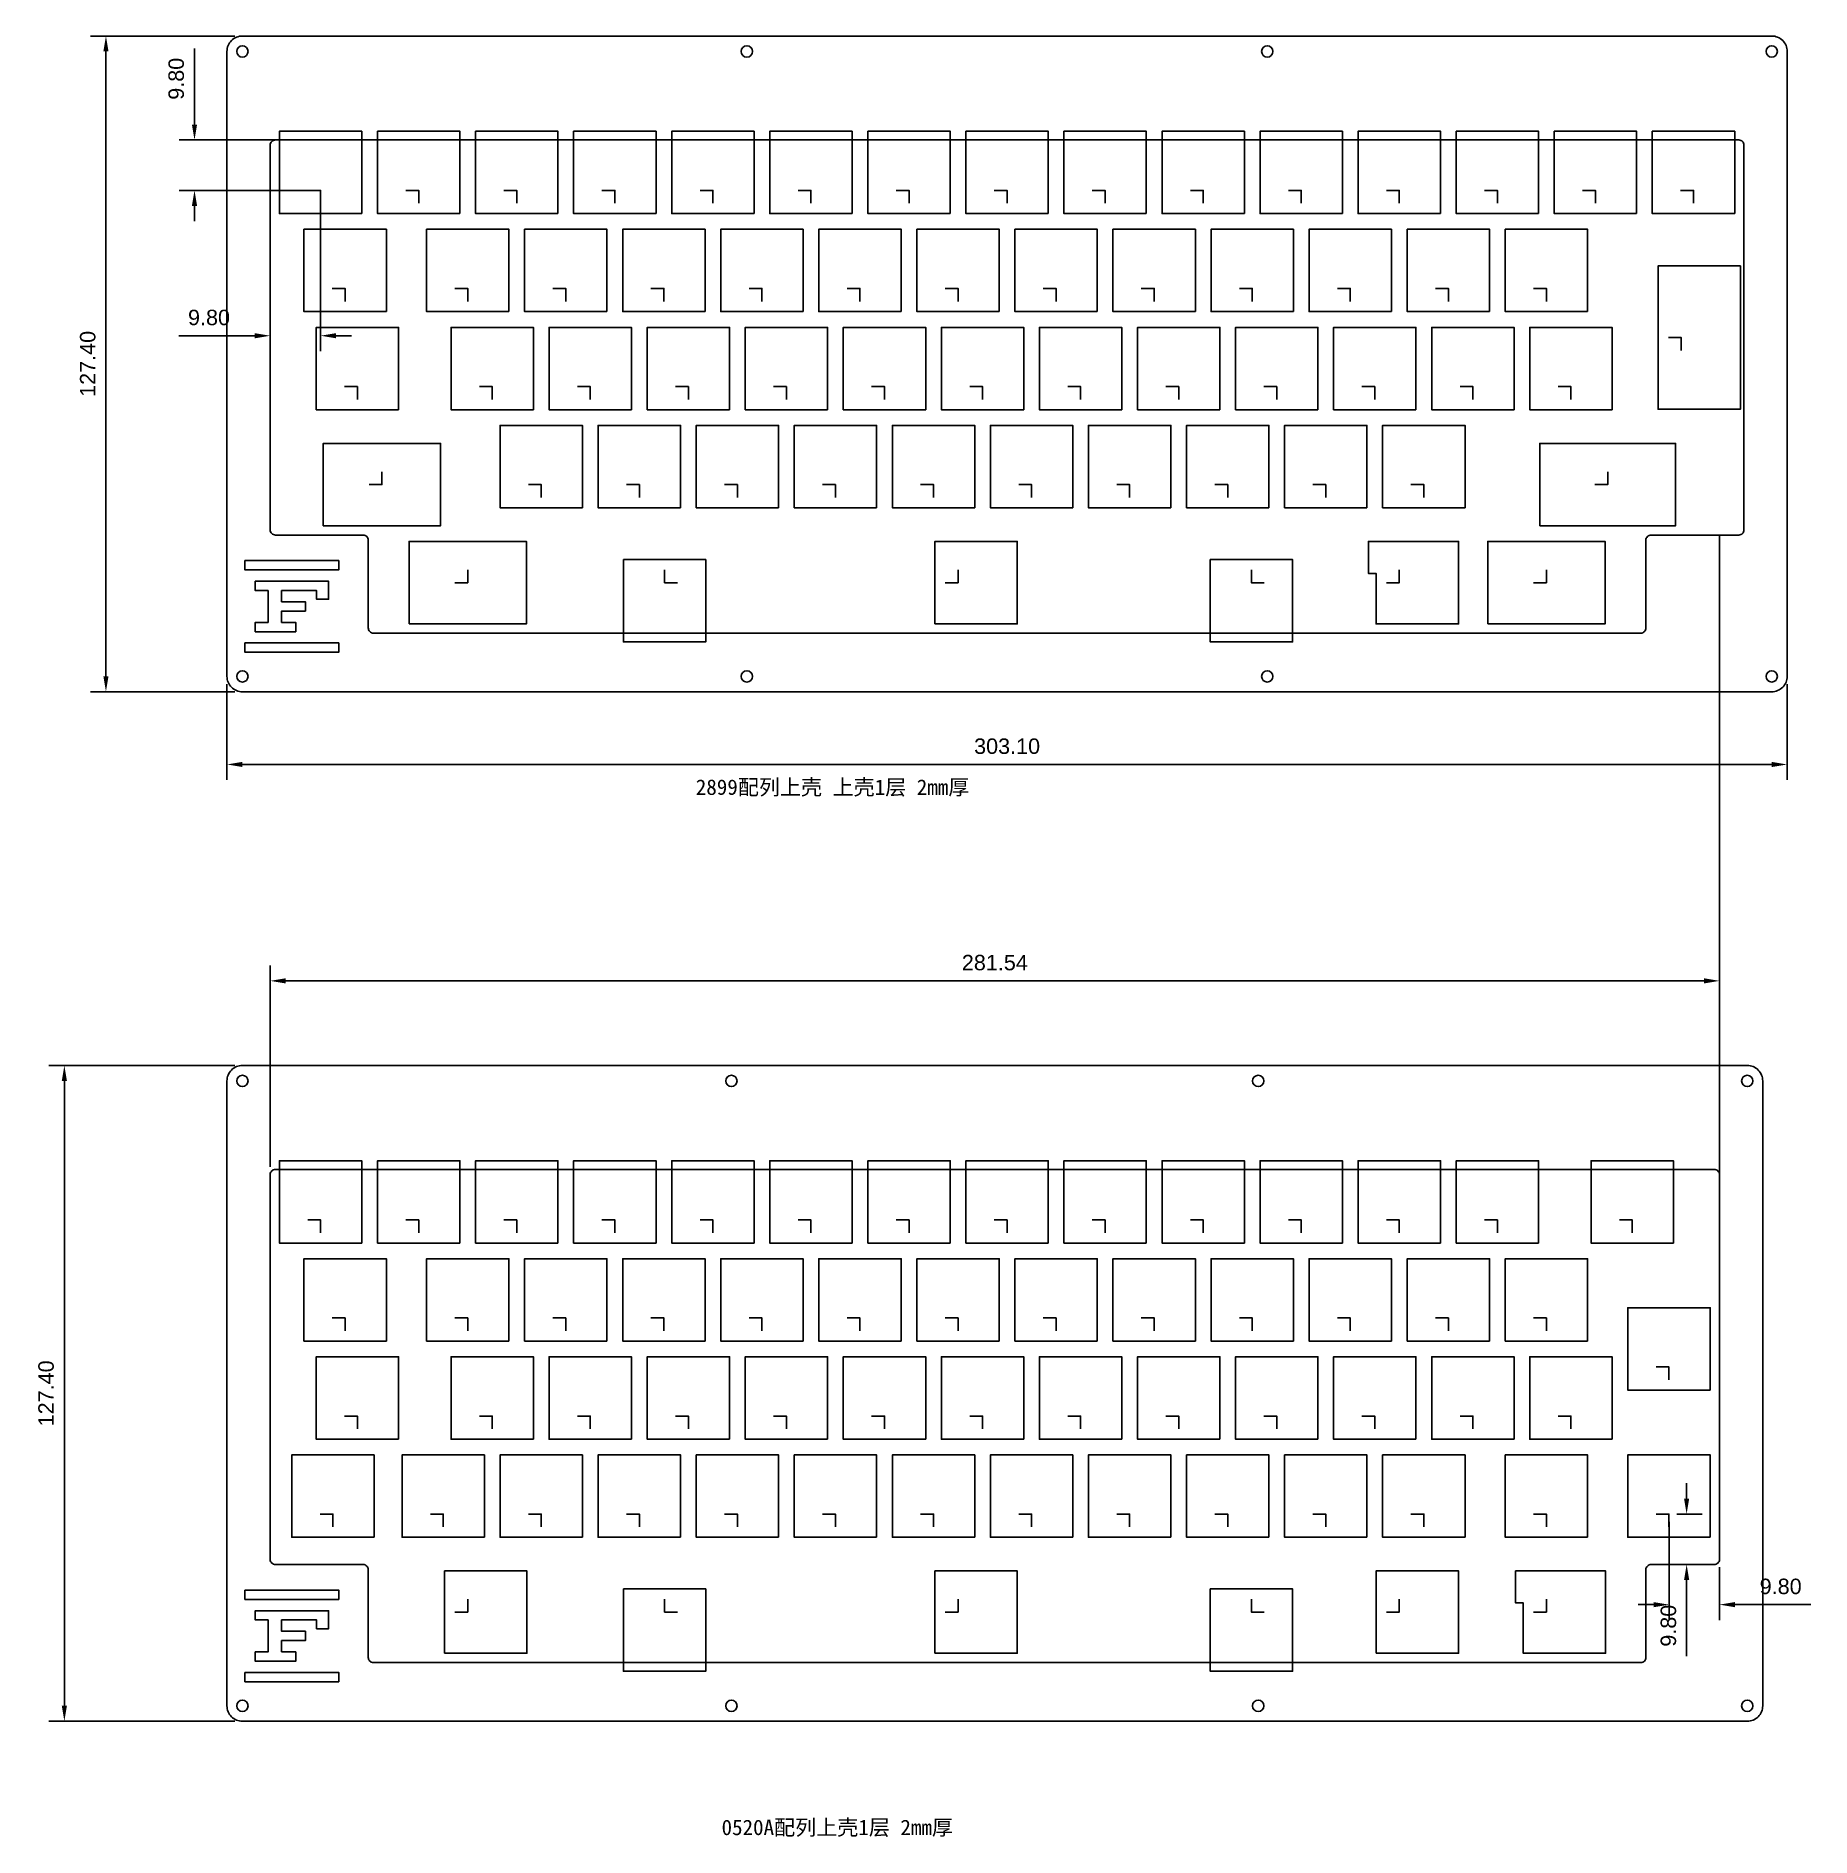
# Model space of a CAD drawing. Header units: millimetres. Extents: x -7565 to 5748, y -10126 to 3805.
# Drawn here: x -4783.9 to -4439.1, y -1364.9 to -1015.1 of the extents above; entities that cross this region are included whole.
import ezdxf

# ---------------------------------------------------------------- set-up
doc = ezdxf.new("R2010")
doc.units = ezdxf.units.MM
doc.layers.get('Defpoints').update_dxf_attribs({"color": 3})
doc.layers.add('View Port', color=1, linetype='Continuous', plot=False)
doc.styles.add('Notes', font='arial.ttf', dxfattribs={"height": 3})
doc.styles.get("Standard").update_dxf_attribs({"font": 'arial.ttf'})
doc.dimstyles.new('Civil-Metric', dxfattribs={"dimtxt": 3, "dimasz": 3, "dimexe": 3, "dimexo": 1.5, "dimgap": 2, "dimtad": 1, "dimzin": 3, "dimdsep": 46, "dimtxsty": 'Standard', "dimcen": 3, "dimazin": 2, "dimtfac": 1, "dimtofl": 0, "dimtmove": 0, "dimatfit": 3, "dimfxl": 1, "dimfrac": 1, "dimtolj": 1, "dimtzin": 0, "dimarcsym": 0})

msp = doc.modelspace()

# ---------------------------------------------------------------- texts
at = {"char_height": 3, "attachment_point": 1, "style": 'Notes'}
for s, insert in [('{\\fSimSun|b0|i0|c134|p2;2899配列上壳\\fSimSun|b0|i0|c0|p2; \\fSimSun|b0|i0|c134|p2;上壳1层 2mm厚}', (-4655.743, -1159.485)), ('{\\fSimSun|b0|i0|c134|p2;0520A配列上壳1层 2mm厚}', (-4650.74, -1361.58))]:
    msp.add_mtext_dynamic_manual_height_columns(s, width=148.75752, gutter_width=15, heights=[0], dxfattribs=dict(at, insert=insert))

# ---------------------------------------------------------------- blocks, each defined once
blk = doc.blocks.new('*D89')
at = {"layer": 'Defpoints', "color": 0, "lineweight": -2, "transparency": 16777216}
for p, q in [((-4745.32, -1015.06), (-4773.33, -1015.06)), ((-4770.33, -1018.06), (-4770.33, -1139.46)), ((-4745.32, -1142.46), (-4773.33, -1142.46))]:
    blk.add_line(p, q, dxfattribs=at)
at = {"layer": 'Defpoints', "color": 0, "transparency": 16777216}
for p in [(-4743.82, -1015.06), (-4770.33, -1142.46), (-4743.82, -1142.46)]:
    blk.add_point(p, dxfattribs=at)
for points in [[(-4770.83, -1018.06), (-4769.83, -1018.06), (-4770.33, -1015.06)], [(-4770.83, -1139.46), (-4769.83, -1139.46), (-4770.33, -1142.46)]]:
    blk.add_solid(points, dxfattribs=at)
at = {"layer": 'Defpoints', "color": 0, "transparency": 16777216, "insert": (-4773.86, -1078.76), "char_height": 3, "attachment_point": 5, "rotation": 90}
blk.add_mtext('\\A1;127.40', dxfattribs=at)
blk = doc.blocks.new('*D90')
at = {"layer": 'Defpoints', "color": 0, "lineweight": -2, "transparency": 16777216}
for p, q in [((-4745.32, -1215.06), (-4781.41, -1215.06)), ((-4778.41, -1218.06), (-4778.41, -1339.46)), ((-4745.32, -1342.46), (-4781.41, -1342.46))]:
    blk.add_line(p, q, dxfattribs=at)
at = {"layer": 'Defpoints', "color": 0, "transparency": 16777216}
for p in [(-4743.82, -1215.06), (-4778.41, -1342.46), (-4743.82, -1342.46)]:
    blk.add_point(p, dxfattribs=at)
for points in [[(-4778.91, -1218.06), (-4777.91, -1218.06), (-4778.41, -1215.06)], [(-4778.91, -1339.46), (-4777.91, -1339.46), (-4778.41, -1342.46)]]:
    blk.add_solid(points, dxfattribs=at)
at = {"layer": 'Defpoints', "color": 0, "transparency": 16777216, "insert": (-4781.95, -1278.76), "char_height": 3, "attachment_point": 5, "rotation": 90}
blk.add_mtext('\\A1;127.40', dxfattribs=at)
blk = doc.blocks.new('*D91')
at = {"layer": 'Defpoints', "color": 0, "lineweight": -2, "transparency": 16777216}
for p, q in [((-4753.13, -1032.26), (-4753.13, -1017.48)), ((-4730.12, -1035.26), (-4756.13, -1035.26)), ((-4730.12, -1045.06), (-4756.13, -1045.06)), ((-4753.13, -1048.06), (-4753.13, -1051.06))]:
    blk.add_line(p, q, dxfattribs=at)
at = {"layer": 'Defpoints', "color": 0, "transparency": 16777216}
for p in [(-4753.13, -1035.26), (-4728.62, -1035.26), (-4728.62, -1045.06)]:
    blk.add_point(p, dxfattribs=at)
for points in [[(-4753.63, -1032.26), (-4752.63, -1032.26), (-4753.13, -1035.26)], [(-4753.63, -1048.06), (-4752.63, -1048.06), (-4753.13, -1045.06)]]:
    blk.add_solid(points, dxfattribs=at)
at = {"layer": 'Defpoints', "color": 0, "transparency": 16777216, "insert": (-4756.67, -1023.37), "char_height": 3, "attachment_point": 5, "rotation": 90}
blk.add_mtext('\\A1;9.80', dxfattribs=at)
blk = doc.blocks.new('*D92')
at = {"layer": 'Defpoints', "color": 0, "lineweight": -2, "transparency": 16777216}
for p, q in [((-4738.42, -1046.56), (-4738.42, -1076.29)), ((-4728.62, -1046.56), (-4728.62, -1076.29)), ((-4741.42, -1073.29), (-4756.2, -1073.29)), ((-4725.62, -1073.29), (-4722.62, -1073.29))]:
    blk.add_line(p, q, dxfattribs=at)
at = {"layer": 'Defpoints', "color": 0, "transparency": 16777216}
for p in [(-4738.42, -1045.06), (-4728.62, -1045.06), (-4738.42, -1073.29)]:
    blk.add_point(p, dxfattribs=at)
for points in [[(-4741.42, -1072.79), (-4741.42, -1073.79), (-4738.42, -1073.29)], [(-4725.62, -1072.79), (-4725.62, -1073.79), (-4728.62, -1073.29)]]:
    blk.add_solid(points, dxfattribs=at)
at = {"layer": 'Defpoints', "color": 0, "transparency": 16777216, "insert": (-4750.31, -1069.76), "char_height": 3, "attachment_point": 5}
blk.add_mtext('\\A1;9.80', dxfattribs=at)
blk = doc.blocks.new('*D93')
at = {"layer": 'Defpoints', "color": 0, "lineweight": -2, "transparency": 16777216}
for p, q in [((-4463.26, -1299.21), (-4463.26, -1296.21)), ((-4465.18, -1302.21), (-4460.26, -1302.21)), ((-4468.67, -1312.01), (-4460.26, -1312.01)), ((-4463.26, -1315.01), (-4463.26, -1329.8))]:
    blk.add_line(p, q, dxfattribs=at)
at = {"layer": 'Defpoints', "color": 0, "transparency": 16777216}
for p in [(-4466.68, -1302.21), (-4470.17, -1312.01), (-4463.26, -1312.01)]:
    blk.add_point(p, dxfattribs=at)
for points in [[(-4463.76, -1299.21), (-4462.76, -1299.21), (-4463.26, -1302.21)], [(-4463.76, -1315.01), (-4462.76, -1315.01), (-4463.26, -1312.01)]]:
    blk.add_solid(points, dxfattribs=at)
at = {"layer": 'Defpoints', "color": 0, "transparency": 16777216, "insert": (-4466.79, -1323.9), "char_height": 3, "attachment_point": 5, "rotation": 90}
blk.add_mtext('\\A1;9.80', dxfattribs=at)
blk = doc.blocks.new('*D94')
at = {"layer": 'Defpoints', "color": 0, "lineweight": -2, "transparency": 16777216}
for p, q in [((-4466.68, -1303.71), (-4466.68, -1322.81)), ((-4456.88, -1312.51), (-4456.88, -1322.81)), ((-4469.68, -1319.81), (-4472.68, -1319.81)), ((-4453.88, -1319.81), (-4439.1, -1319.81))]:
    blk.add_line(p, q, dxfattribs=at)
at = {"layer": 'Defpoints', "color": 0, "transparency": 16777216}
for p in [(-4466.68, -1302.21), (-4456.88, -1311.01), (-4456.88, -1319.81)]:
    blk.add_point(p, dxfattribs=at)
for points in [[(-4469.68, -1319.31), (-4469.68, -1320.31), (-4466.68, -1319.81)], [(-4453.88, -1319.31), (-4453.88, -1320.31), (-4456.88, -1319.81)]]:
    blk.add_solid(points, dxfattribs=at)
at = {"layer": 'Defpoints', "color": 0, "transparency": 16777216, "insert": (-4444.99, -1316.28), "char_height": 3, "attachment_point": 5}
blk.add_mtext('\\A1;9.80', dxfattribs=at)
blk = doc.blocks.new('*D95')
at = {"layer": 'Defpoints', "color": 0, "lineweight": -2, "transparency": 16777216}
for p, q in [((-4738.42, -1234.76), (-4738.42, -1195.62)), ((-4456.88, -1234.76), (-4456.88, -1195.62)), ((-4735.42, -1198.62), (-4459.88, -1198.62))]:
    blk.add_line(p, q, dxfattribs=at)
at = {"layer": 'Defpoints', "color": 0, "transparency": 16777216}
for p in [(-4456.88, -1198.62), (-4738.42, -1236.26), (-4456.88, -1236.26)]:
    blk.add_point(p, dxfattribs=at)
for points in [[(-4735.42, -1198.12), (-4735.42, -1199.12), (-4738.42, -1198.62)], [(-4459.88, -1198.12), (-4459.88, -1199.12), (-4456.88, -1198.62)]]:
    blk.add_solid(points, dxfattribs=at)
at = {"layer": 'Defpoints', "color": 0, "transparency": 16777216, "insert": (-4597.65, -1195.09), "char_height": 3, "attachment_point": 5}
blk.add_mtext('\\A1;281.54', dxfattribs=at)
blk = doc.blocks.new('*D96')
at = {"layer": 'Defpoints', "color": 0, "lineweight": -2, "transparency": 16777216}
for p, q in [((-4746.82, -1140.96), (-4746.82, -1159.58)), ((-4443.72, -1140.96), (-4443.72, -1159.58)), ((-4743.82, -1156.58), (-4446.72, -1156.58))]:
    blk.add_line(p, q, dxfattribs=at)
at = {"layer": 'Defpoints', "color": 0, "transparency": 16777216}
for p in [(-4746.82, -1139.46), (-4443.72, -1139.46), (-4443.72, -1156.58)]:
    blk.add_point(p, dxfattribs=at)
for points in [[(-4743.82, -1156.08), (-4743.82, -1157.08), (-4746.82, -1156.58)], [(-4446.72, -1156.08), (-4446.72, -1157.08), (-4443.72, -1156.58)]]:
    blk.add_solid(points, dxfattribs=at)
at = {"layer": 'Defpoints', "color": 0, "transparency": 16777216, "insert": (-4595.27, -1153.05), "char_height": 3, "attachment_point": 5}
blk.add_mtext('\\A1;303.10', dxfattribs=at)
blk = doc.blocks.new('*D64')
at = {"layer": 'Defpoints', "color": 0, "lineweight": -2, "transparency": 16777216}
for p, q in [((767.04, 537.54), (767.04, 579.75)), ((769.54, 578.5), (1066.88, 578.5)), ((1069.38, 537.54), (1069.38, 579.75)), ((-4724.83, -1756.83), (-4752.84, -1756.83)), ((-4749.84, -1759.83), (-4749.84, -1881.23)), ((-4724.83, -1884.23), (-4752.84, -1884.23))]:
    blk.add_line(p, q, dxfattribs=at)
at = {"layer": 'Defpoints', "color": 0, "transparency": 16777216}
for p in [(1069.38, 578.5), (767.04, 536.92), (1069.38, 536.92), (-4723.33, -1756.83), (-4749.84, -1884.23), (-4723.33, -1884.23)]:
    blk.add_point(p, dxfattribs=at)
for points in [[(769.54, 578.92), (769.54, 578.08), (767.04, 578.5)], [(1066.88, 578.92), (1066.88, 578.08), (1069.38, 578.5)], [(-4750.34, -1759.83), (-4749.34, -1759.83), (-4749.84, -1756.83)], [(-4750.34, -1881.23), (-4749.34, -1881.23), (-4749.84, -1884.23)]]:
    blk.add_solid(points, dxfattribs=at)
at = {"layer": 'Defpoints', "color": 0, "transparency": 16777216, "insert": (918.21, 580.63), "char_height": 2.5, "attachment_point": 5}
blk.add_mtext('302,34', dxfattribs=at)
at = {"layer": 'Defpoints', "color": 0, "transparency": 16777216, "insert": (-4753.37, -1820.53), "char_height": 3, "attachment_point": 5, "rotation": 90}
blk.add_mtext('\\A1;127.40', dxfattribs=at)

# ---------------------------------------------------------------- dimensions: what is measured, and where the dimension line sits
at = {"layer": 'Defpoints'}
for base, p1, p2, picture, middle in [((-4749.84, -1884.231), (-4723.334, -1756.831), (-4723.334, -1884.231), '*D64', (-4753.372, -1820.531)), ((-4770.329, -1142.463), (-4743.822, -1015.063), (-4743.822, -1142.463), '*D89', (-4773.861, -1078.763)), ((-4753.134, -1035.263), (-4728.622, -1045.063), (-4728.622, -1035.263), '*D91', (-4756.665, -1023.372)), ((-4778.415, -1342.463), (-4743.822, -1215.063), (-4743.822, -1342.463), '*D90', (-4781.947, -1278.763)), ((-4463.255, -1312.013), (-4466.685, -1302.213), (-4470.172, -1312.013), '*D93', (-4466.787, -1323.904))]:
    dim = msp.add_linear_dim(base=base, p1=p1, p2=p2, angle=90, dimstyle='Civil-Metric', dxfattribs=at)
    dim.commit()
    dim.dimension.update_dxf_attribs({"geometry": picture, "text_midpoint": middle})
for base, p1, p2, picture, middle in [((-4738.422, -1073.292), (-4728.622, -1045.063), (-4738.422, -1045.063), '*D92', (-4750.314, -1069.76)), ((-4443.722, -1156.58), (-4746.822, -1139.463), (-4443.722, -1139.463), '*D96', (-4595.272, -1153.047)), ((-4456.885, -1198.62), (-4738.422, -1236.263), (-4456.885, -1236.263), '*D95', (-4597.654, -1195.088)), ((-4456.885, -1319.813), (-4466.685, -1302.213), (-4456.885, -1311.013), '*D94', (-4444.994, -1316.281))]:
    dim = msp.add_linear_dim(base=base, p1=p1, p2=p2, dimstyle='Civil-Metric', dxfattribs=at)
    dim.commit()
    dim.dimension.update_dxf_attribs({"geometry": picture, "text_midpoint": middle})

# ---------------------------------------------------------------- linework, layer by layer
for points in [[(-4746.822, -1018.063), (-4746.822, -1139.463, 0.4142136), (-4743.822, -1142.463), (-4446.722, -1142.463, 0.4142136), (-4443.722, -1139.463), (-4443.722, -1018.063, 0.4142136), (-4446.722, -1015.063), (-4743.822, -1015.063, 0.4142136)], [(-4471.172, -1113.013, -0.4142136), (-4470.172, -1112.013), (-4453.122, -1112.013, 0.4142136), (-4452.122, -1111.013), (-4452.122, -1036.263, 0.4142136), (-4453.122, -1035.263), (-4737.422, -1035.263, 0.4142136), (-4738.422, -1036.263), (-4738.422, -1111.013, 0.4142136), (-4737.422, -1112.013), (-4720.372, -1112.013, -0.4142136), (-4719.372, -1113.013), (-4719.372, -1130.063, 0.4142136), (-4718.372, -1131.063), (-4472.172, -1131.063, 0.4142136), (-4471.172, -1130.063)], [(-4448.485, -1339.463), (-4448.485, -1218.063, 0.4142136), (-4451.485, -1215.063), (-4743.822, -1215.063, 0.4142136), (-4746.822, -1218.063), (-4746.822, -1339.463, 0.4142136), (-4743.822, -1342.463), (-4451.485, -1342.463, 0.4142136)], [(-4456.885, -1236.263), (-4456.885, -1311.013, -0.4142136), (-4457.885, -1312.013), (-4470.172, -1312.013, 0.4142136), (-4471.172, -1313.013), (-4471.172, -1330.063, -0.4142136), (-4472.172, -1331.063), (-4718.372, -1331.063, -0.4142136), (-4719.372, -1330.063), (-4719.372, -1313.013, 0.4142136), (-4720.372, -1312.013), (-4737.422, -1312.013, -0.4142136), (-4738.422, -1311.013), (-4738.422, -1236.263, -0.4142136), (-4737.422, -1235.263), (-4457.885, -1235.263, -0.4142136)]]:
    msp.add_lwpolyline(points, format="xyb", close=True)
for centre in [(-4743.822, -1018.063), (-4645.822, -1018.063), (-4544.722, -1018.063), (-4446.722, -1018.063), (-4743.822, -1139.463), (-4645.822, -1139.463), (-4544.722, -1139.463), (-4446.722, -1139.463), (-4743.822, -1218.063), (-4648.822, -1218.063), (-4546.485, -1218.063), (-4451.485, -1218.063), (-4743.822, -1339.463), (-4648.822, -1339.463), (-4546.485, -1339.463), (-4451.485, -1339.463)]:
    msp.add_circle(centre, 1.1)
at = {"layer": 'Defpoints'}
msp.add_line((-4456.885, -1311.013), (-4456.885, -1112.013), dxfattribs=at)
for points in [[(-4743.323, -1116.978), (-4725.096, -1116.978), (-4725.096, -1118.79), (-4743.323, -1118.79)], [(-4736.211, -1128.978), (-4733.449, -1128.978), (-4733.449, -1130.79), (-4741.323, -1130.79), (-4741.323, -1128.978), (-4738.823, -1128.978), (-4738.823, -1122.79), (-4741.323, -1122.79), (-4741.323, -1120.978), (-4727.096, -1120.978), (-4727.096, -1124.478), (-4729.409, -1124.478), (-4729.409, -1122.79), (-4736.211, -1122.79), (-4736.211, -1124.978), (-4731.596, -1124.978), (-4731.596, -1126.79), (-4736.211, -1126.79)], [(-4743.323, -1132.978), (-4725.096, -1132.978), (-4725.096, -1134.79), (-4743.323, -1134.79)], [(-4743.323, -1316.978), (-4725.096, -1316.978), (-4725.096, -1318.79), (-4743.323, -1318.79)], [(-4736.211, -1328.978), (-4733.449, -1328.978), (-4733.449, -1330.79), (-4741.323, -1330.79), (-4741.323, -1328.978), (-4738.823, -1328.978), (-4738.823, -1322.79), (-4741.323, -1322.79), (-4741.323, -1320.978), (-4727.096, -1320.978), (-4727.096, -1324.478), (-4729.409, -1324.478), (-4729.409, -1322.79), (-4736.211, -1322.79), (-4736.211, -1324.978), (-4731.596, -1324.978), (-4731.596, -1326.79), (-4736.211, -1326.79)], [(-4743.323, -1332.978), (-4725.096, -1332.978), (-4725.096, -1334.79), (-4743.323, -1334.79)]]:
    msp.add_lwpolyline(points, close=True, dxfattribs=at)
at = {"layer": 'View Port'}
for points in [[(-4720.622, -1049.563), (-4720.622, -1033.563), (-4736.622, -1033.563), (-4736.622, -1049.563)], [(-4701.572, -1049.563), (-4701.572, -1033.563), (-4717.572, -1033.563), (-4717.572, -1049.563)], [(-4682.522, -1049.563), (-4682.522, -1033.563), (-4698.522, -1033.563), (-4698.522, -1049.563)], [(-4663.472, -1049.563), (-4663.472, -1033.563), (-4679.472, -1033.563), (-4679.472, -1049.563)], [(-4644.422, -1049.563), (-4644.422, -1033.563), (-4660.422, -1033.563), (-4660.422, -1049.563)], [(-4625.372, -1049.563), (-4625.372, -1033.563), (-4641.372, -1033.563), (-4641.372, -1049.563)], [(-4606.322, -1049.563), (-4606.322, -1033.563), (-4622.322, -1033.563), (-4622.322, -1049.563)], [(-4587.272, -1049.563), (-4587.272, -1033.563), (-4603.272, -1033.563), (-4603.272, -1049.563)], [(-4568.222, -1049.563), (-4568.222, -1033.563), (-4584.222, -1033.563), (-4584.222, -1049.563)], [(-4549.172, -1049.563), (-4549.172, -1033.563), (-4565.172, -1033.563), (-4565.172, -1049.563)], [(-4530.122, -1049.563), (-4530.122, -1033.563), (-4546.122, -1033.563), (-4546.122, -1049.563)], [(-4511.072, -1049.563), (-4511.072, -1033.563), (-4527.072, -1033.563), (-4527.072, -1049.563)], [(-4492.022, -1049.563), (-4492.022, -1033.563), (-4508.022, -1033.563), (-4508.022, -1049.563)], [(-4472.972, -1049.563), (-4472.972, -1033.563), (-4488.972, -1033.563), (-4488.972, -1049.563)], [(-4453.922, -1049.563), (-4453.922, -1033.563), (-4469.922, -1033.563), (-4469.922, -1049.563)], [(-4715.86, -1068.613), (-4715.86, -1052.613), (-4731.86, -1052.613), (-4731.86, -1068.613)], [(-4692.047, -1068.613), (-4692.047, -1052.613), (-4708.047, -1052.613), (-4708.047, -1068.613)], [(-4672.997, -1068.613), (-4672.997, -1052.613), (-4688.997, -1052.613), (-4688.997, -1068.613)], [(-4653.947, -1068.613), (-4653.947, -1052.613), (-4669.947, -1052.613), (-4669.947, -1068.613)], [(-4634.897, -1068.613), (-4634.897, -1052.613), (-4650.897, -1052.613), (-4650.897, -1068.613)], [(-4615.847, -1068.613), (-4615.847, -1052.613), (-4631.847, -1052.613), (-4631.847, -1068.613)], [(-4596.797, -1068.613), (-4596.797, -1052.613), (-4612.797, -1052.613), (-4612.797, -1068.613)], [(-4577.747, -1068.613), (-4577.747, -1052.613), (-4593.747, -1052.613), (-4593.747, -1068.613)], [(-4558.697, -1068.613), (-4558.697, -1052.613), (-4574.697, -1052.613), (-4574.697, -1068.613)], [(-4539.647, -1068.613), (-4539.647, -1052.613), (-4555.647, -1052.613), (-4555.647, -1068.613)], [(-4520.597, -1068.613), (-4520.597, -1052.613), (-4536.597, -1052.613), (-4536.597, -1068.613)], [(-4501.547, -1068.613), (-4501.547, -1052.613), (-4517.547, -1052.613), (-4517.547, -1068.613)], [(-4482.497, -1068.613), (-4482.497, -1052.613), (-4498.497, -1052.613), (-4498.497, -1068.613)], [(-4452.804, -1065.638), (-4452.804, -1081.638), (-4452.804, -1087.563), (-4464.304, -1087.563), (-4468.804, -1087.563), (-4468.804, -1081.638), (-4468.804, -1065.638), (-4468.804, -1059.713), (-4464.304, -1059.713), (-4452.804, -1059.713)], [(-4713.479, -1087.663), (-4713.479, -1071.663), (-4729.479, -1071.663), (-4729.479, -1087.663)], [(-4687.285, -1087.663), (-4687.285, -1071.663), (-4703.285, -1071.663), (-4703.285, -1087.663)], [(-4668.235, -1087.663), (-4668.235, -1071.663), (-4684.235, -1071.663), (-4684.235, -1087.663)], [(-4649.185, -1087.663), (-4649.185, -1071.663), (-4665.185, -1071.663), (-4665.185, -1087.663)], [(-4630.135, -1087.663), (-4630.135, -1071.663), (-4646.135, -1071.663), (-4646.135, -1087.663)], [(-4611.085, -1087.663), (-4611.085, -1071.663), (-4627.085, -1071.663), (-4627.085, -1087.663)], [(-4592.035, -1087.663), (-4592.035, -1071.663), (-4608.035, -1071.663), (-4608.035, -1087.663)], [(-4572.985, -1087.663), (-4572.985, -1071.663), (-4588.985, -1071.663), (-4588.985, -1087.663)], [(-4553.935, -1087.663), (-4553.935, -1071.663), (-4569.935, -1071.663), (-4569.935, -1087.663)], [(-4534.885, -1087.663), (-4534.885, -1071.663), (-4550.885, -1071.663), (-4550.885, -1087.663)], [(-4515.835, -1087.663), (-4515.835, -1071.663), (-4531.835, -1071.663), (-4531.835, -1087.663)], [(-4496.785, -1087.663), (-4496.785, -1071.663), (-4512.785, -1071.663), (-4512.785, -1087.663)], [(-4477.735, -1087.663), (-4477.735, -1071.663), (-4493.735, -1071.663), (-4493.735, -1087.663)], [(-4677.76, -1106.713), (-4677.76, -1090.713), (-4693.76, -1090.713), (-4693.76, -1106.713)], [(-4658.71, -1106.713), (-4658.71, -1090.713), (-4674.71, -1090.713), (-4674.71, -1106.713)], [(-4639.66, -1106.713), (-4639.66, -1090.713), (-4655.66, -1090.713), (-4655.66, -1106.713)], [(-4620.61, -1106.713), (-4620.61, -1090.713), (-4636.61, -1090.713), (-4636.61, -1106.713)], [(-4601.56, -1106.713), (-4601.56, -1090.713), (-4617.56, -1090.713), (-4617.56, -1106.713)], [(-4582.51, -1106.713), (-4582.51, -1090.713), (-4598.51, -1090.713), (-4598.51, -1106.713)], [(-4563.46, -1106.713), (-4563.46, -1090.713), (-4579.46, -1090.713), (-4579.46, -1106.713)], [(-4544.41, -1106.713), (-4544.41, -1090.713), (-4560.41, -1090.713), (-4560.41, -1106.713)], [(-4525.36, -1106.713), (-4525.36, -1090.713), (-4541.36, -1090.713), (-4541.36, -1106.713)], [(-4506.31, -1106.713), (-4506.31, -1090.713), (-4522.31, -1090.713), (-4522.31, -1106.713)], [(-4728.116, -1110.213), (-4705.316, -1110.213), (-4705.316, -1094.213), (-4728.116, -1094.213)], [(-4491.791, -1110.213), (-4465.391, -1110.213), (-4465.391, -1094.213), (-4491.791, -1094.213)], [(-4711.447, -1129.263), (-4688.647, -1129.263), (-4688.647, -1113.263), (-4711.447, -1113.263)], [(-4609.297, -1129.263), (-4593.297, -1129.263), (-4593.297, -1113.263), (-4609.297, -1113.263)], [(-4501.897, -1129.263), (-4479.097, -1129.263), (-4479.097, -1113.263), (-4501.897, -1113.263)], [(-4669.797, -1116.763), (-4669.797, -1132.763), (-4653.797, -1132.763), (-4653.797, -1116.763)], [(-4555.797, -1116.763), (-4555.797, -1132.763), (-4539.797, -1132.763), (-4539.797, -1116.763)], [(-4720.622, -1249.563), (-4720.622, -1233.563), (-4736.622, -1233.563), (-4736.622, -1249.563)], [(-4701.572, -1249.563), (-4701.572, -1233.563), (-4717.572, -1233.563), (-4717.572, -1249.563)], [(-4682.522, -1249.563), (-4682.522, -1233.563), (-4698.522, -1233.563), (-4698.522, -1249.563)], [(-4663.472, -1249.563), (-4663.472, -1233.563), (-4679.472, -1233.563), (-4679.472, -1249.563)], [(-4644.422, -1249.563), (-4644.422, -1233.563), (-4660.422, -1233.563), (-4660.422, -1249.563)], [(-4625.372, -1249.563), (-4625.372, -1233.563), (-4641.372, -1233.563), (-4641.372, -1249.563)], [(-4606.322, -1249.563), (-4606.322, -1233.563), (-4622.322, -1233.563), (-4622.322, -1249.563)], [(-4587.272, -1249.563), (-4587.272, -1233.563), (-4603.272, -1233.563), (-4603.272, -1249.563)], [(-4568.222, -1249.563), (-4568.222, -1233.563), (-4584.222, -1233.563), (-4584.222, -1249.563)], [(-4549.172, -1249.563), (-4549.172, -1233.563), (-4565.172, -1233.563), (-4565.172, -1249.563)], [(-4530.122, -1249.563), (-4530.122, -1233.563), (-4546.122, -1233.563), (-4546.122, -1249.563)], [(-4511.072, -1249.563), (-4511.072, -1233.563), (-4527.072, -1233.563), (-4527.072, -1249.563)], [(-4492.022, -1249.563), (-4492.022, -1233.563), (-4508.022, -1233.563), (-4508.022, -1249.563)], [(-4465.829, -1249.563), (-4465.829, -1233.563), (-4481.829, -1233.563), (-4481.829, -1249.563)], [(-4715.86, -1268.613), (-4715.86, -1252.613), (-4731.86, -1252.613), (-4731.86, -1268.613)], [(-4692.047, -1268.613), (-4692.047, -1252.613), (-4708.047, -1252.613), (-4708.047, -1268.613)], [(-4672.997, -1268.613), (-4672.997, -1252.613), (-4688.997, -1252.613), (-4688.997, -1268.613)], [(-4653.947, -1268.613), (-4653.947, -1252.613), (-4669.947, -1252.613), (-4669.947, -1268.613)], [(-4634.897, -1268.613), (-4634.897, -1252.613), (-4650.897, -1252.613), (-4650.897, -1268.613)], [(-4615.847, -1268.613), (-4615.847, -1252.613), (-4631.847, -1252.613), (-4631.847, -1268.613)], [(-4596.797, -1268.613), (-4596.797, -1252.613), (-4612.797, -1252.613), (-4612.797, -1268.613)], [(-4577.747, -1268.613), (-4577.747, -1252.613), (-4593.747, -1252.613), (-4593.747, -1268.613)], [(-4558.697, -1268.613), (-4558.697, -1252.613), (-4574.697, -1252.613), (-4574.697, -1268.613)], [(-4539.647, -1268.613), (-4539.647, -1252.613), (-4555.647, -1252.613), (-4555.647, -1268.613)], [(-4520.597, -1268.613), (-4520.597, -1252.613), (-4536.597, -1252.613), (-4536.597, -1268.613)], [(-4501.547, -1268.613), (-4501.547, -1252.613), (-4517.547, -1252.613), (-4517.547, -1268.613)], [(-4482.497, -1268.613), (-4482.497, -1252.613), (-4498.497, -1252.613), (-4498.497, -1268.613)], [(-4458.685, -1278.138), (-4458.685, -1262.138), (-4474.685, -1262.138), (-4474.685, -1278.138)], [(-4713.479, -1287.663), (-4713.479, -1271.663), (-4729.479, -1271.663), (-4729.479, -1287.663)], [(-4687.285, -1287.663), (-4687.285, -1271.663), (-4703.285, -1271.663), (-4703.285, -1287.663)], [(-4668.235, -1287.663), (-4668.235, -1271.663), (-4684.235, -1271.663), (-4684.235, -1287.663)], [(-4649.185, -1287.663), (-4649.185, -1271.663), (-4665.185, -1271.663), (-4665.185, -1287.663)], [(-4630.135, -1287.663), (-4630.135, -1271.663), (-4646.135, -1271.663), (-4646.135, -1287.663)], [(-4611.085, -1287.663), (-4611.085, -1271.663), (-4627.085, -1271.663), (-4627.085, -1287.663)], [(-4592.035, -1287.663), (-4592.035, -1271.663), (-4608.035, -1271.663), (-4608.035, -1287.663)], [(-4572.985, -1287.663), (-4572.985, -1271.663), (-4588.985, -1271.663), (-4588.985, -1287.663)], [(-4553.935, -1287.663), (-4553.935, -1271.663), (-4569.935, -1271.663), (-4569.935, -1287.663)], [(-4534.885, -1287.663), (-4534.885, -1271.663), (-4550.885, -1271.663), (-4550.885, -1287.663)], [(-4515.835, -1287.663), (-4515.835, -1271.663), (-4531.835, -1271.663), (-4531.835, -1287.663)], [(-4496.785, -1287.663), (-4496.785, -1271.663), (-4512.785, -1271.663), (-4512.785, -1287.663)], [(-4477.735, -1287.663), (-4477.735, -1271.663), (-4493.735, -1271.663), (-4493.735, -1287.663)], [(-4718.241, -1306.713), (-4718.241, -1290.713), (-4734.241, -1290.713), (-4734.241, -1306.713)], [(-4696.81, -1306.713), (-4696.81, -1290.713), (-4712.81, -1290.713), (-4712.81, -1306.713)], [(-4677.76, -1306.713), (-4677.76, -1290.713), (-4693.76, -1290.713), (-4693.76, -1306.713)], [(-4658.71, -1306.713), (-4658.71, -1290.713), (-4674.71, -1290.713), (-4674.71, -1306.713)], [(-4639.66, -1306.713), (-4639.66, -1290.713), (-4655.66, -1290.713), (-4655.66, -1306.713)], [(-4620.61, -1306.713), (-4620.61, -1290.713), (-4636.61, -1290.713), (-4636.61, -1306.713)], [(-4601.56, -1306.713), (-4601.56, -1290.713), (-4617.56, -1290.713), (-4617.56, -1306.713)], [(-4582.51, -1306.713), (-4582.51, -1290.713), (-4598.51, -1290.713), (-4598.51, -1306.713)], [(-4563.46, -1306.713), (-4563.46, -1290.713), (-4579.46, -1290.713), (-4579.46, -1306.713)], [(-4544.41, -1306.713), (-4544.41, -1290.713), (-4560.41, -1290.713), (-4560.41, -1306.713)], [(-4525.36, -1306.713), (-4525.36, -1290.713), (-4541.36, -1290.713), (-4541.36, -1306.713)], [(-4506.31, -1306.713), (-4506.31, -1290.713), (-4522.31, -1290.713), (-4522.31, -1306.713)], [(-4482.497, -1306.713), (-4482.497, -1290.713), (-4498.497, -1290.713), (-4498.497, -1306.713)], [(-4458.685, -1306.713), (-4458.685, -1290.713), (-4474.685, -1290.713), (-4474.685, -1306.713)], [(-4704.547, -1329.263), (-4688.547, -1329.263), (-4688.547, -1313.263), (-4704.547, -1313.263)], [(-4609.297, -1329.263), (-4593.297, -1329.263), (-4593.297, -1313.263), (-4609.297, -1313.263)], [(-4523.572, -1329.263), (-4507.572, -1329.263), (-4507.572, -1313.263), (-4523.572, -1313.263)], [(-4669.797, -1316.763), (-4669.797, -1332.763), (-4653.797, -1332.763), (-4653.797, -1316.763)], [(-4555.797, -1316.763), (-4555.797, -1332.763), (-4539.797, -1332.763), (-4539.797, -1316.763)]]:
    msp.add_lwpolyline(points, close=True, dxfattribs=at)
for points in [[(-4731.122, -1045.063), (-4728.622, -1045.063), (-4728.622, -1047.563)], [(-4712.072, -1045.063), (-4709.572, -1045.063), (-4709.572, -1047.563)], [(-4693.022, -1045.063), (-4690.522, -1045.063), (-4690.522, -1047.563)], [(-4673.972, -1045.063), (-4671.472, -1045.063), (-4671.472, -1047.563)], [(-4654.922, -1045.063), (-4652.422, -1045.063), (-4652.422, -1047.563)], [(-4635.872, -1045.063), (-4633.372, -1045.063), (-4633.372, -1047.563)], [(-4616.822, -1045.063), (-4614.322, -1045.063), (-4614.322, -1047.563)], [(-4597.772, -1045.063), (-4595.272, -1045.063), (-4595.272, -1047.563)], [(-4578.722, -1045.063), (-4576.222, -1045.063), (-4576.222, -1047.563)], [(-4559.672, -1045.063), (-4557.172, -1045.063), (-4557.172, -1047.563)], [(-4540.622, -1045.063), (-4538.122, -1045.063), (-4538.122, -1047.563)], [(-4521.572, -1045.063), (-4519.072, -1045.063), (-4519.072, -1047.563)], [(-4502.522, -1045.063), (-4500.022, -1045.063), (-4500.022, -1047.563)], [(-4483.472, -1045.063), (-4480.972, -1045.063), (-4480.972, -1047.563)], [(-4464.422, -1045.063), (-4461.922, -1045.063), (-4461.922, -1047.563)], [(-4726.36, -1064.113), (-4723.86, -1064.113), (-4723.86, -1066.613)], [(-4702.547, -1064.113), (-4700.047, -1064.113), (-4700.047, -1066.613)], [(-4683.497, -1064.113), (-4680.997, -1064.113), (-4680.997, -1066.613)], [(-4664.447, -1064.113), (-4661.947, -1064.113), (-4661.947, -1066.613)], [(-4645.397, -1064.113), (-4642.897, -1064.113), (-4642.897, -1066.613)], [(-4626.347, -1064.113), (-4623.847, -1064.113), (-4623.847, -1066.613)], [(-4607.297, -1064.113), (-4604.797, -1064.113), (-4604.797, -1066.613)], [(-4588.247, -1064.113), (-4585.747, -1064.113), (-4585.747, -1066.613)], [(-4569.197, -1064.113), (-4566.697, -1064.113), (-4566.697, -1066.613)], [(-4550.147, -1064.113), (-4547.647, -1064.113), (-4547.647, -1066.613)], [(-4531.097, -1064.113), (-4528.597, -1064.113), (-4528.597, -1066.613)], [(-4512.047, -1064.113), (-4509.547, -1064.113), (-4509.547, -1066.613)], [(-4492.997, -1064.113), (-4490.497, -1064.113), (-4490.497, -1066.613)], [(-4466.804, -1073.638), (-4464.304, -1073.638), (-4464.304, -1076.138)], [(-4723.979, -1083.163), (-4721.479, -1083.163), (-4721.479, -1085.663)], [(-4697.785, -1083.163), (-4695.285, -1083.163), (-4695.285, -1085.663)], [(-4678.735, -1083.163), (-4676.235, -1083.163), (-4676.235, -1085.663)], [(-4659.685, -1083.163), (-4657.185, -1083.163), (-4657.185, -1085.663)], [(-4640.635, -1083.163), (-4638.135, -1083.163), (-4638.135, -1085.663)], [(-4621.585, -1083.163), (-4619.085, -1083.163), (-4619.085, -1085.663)], [(-4602.535, -1083.163), (-4600.035, -1083.163), (-4600.035, -1085.663)], [(-4583.485, -1083.163), (-4580.985, -1083.163), (-4580.985, -1085.663)], [(-4564.435, -1083.163), (-4561.935, -1083.163), (-4561.935, -1085.663)], [(-4545.385, -1083.163), (-4542.885, -1083.163), (-4542.885, -1085.663)], [(-4526.335, -1083.163), (-4523.835, -1083.163), (-4523.835, -1085.663)], [(-4507.285, -1083.163), (-4504.785, -1083.163), (-4504.785, -1085.663)], [(-4488.235, -1083.163), (-4485.735, -1083.163), (-4485.735, -1085.663)], [(-4716.716, -1099.713), (-4716.716, -1102.213), (-4719.216, -1102.213)], [(-4478.591, -1099.713), (-4478.591, -1102.213), (-4481.091, -1102.213)], [(-4688.26, -1102.213), (-4685.76, -1102.213), (-4685.76, -1104.713)], [(-4669.21, -1102.213), (-4666.71, -1102.213), (-4666.71, -1104.713)], [(-4650.16, -1102.213), (-4647.66, -1102.213), (-4647.66, -1104.713)], [(-4631.11, -1102.213), (-4628.61, -1102.213), (-4628.61, -1104.713)], [(-4612.06, -1102.213), (-4609.56, -1102.213), (-4609.56, -1104.713)], [(-4593.01, -1102.213), (-4590.51, -1102.213), (-4590.51, -1104.713)], [(-4573.96, -1102.213), (-4571.46, -1102.213), (-4571.46, -1104.713)], [(-4554.91, -1102.213), (-4552.41, -1102.213), (-4552.41, -1104.713)], [(-4535.86, -1102.213), (-4533.36, -1102.213), (-4533.36, -1104.713)], [(-4516.81, -1102.213), (-4514.31, -1102.213), (-4514.31, -1104.713)], [(-4523.572, -1113.263), (-4507.572, -1113.263), (-4525.072, -1113.263), (-4525.072, -1119.463), (-4523.572, -1119.463), (-4523.572, -1129.263), (-4507.572, -1129.263), (-4507.572, -1113.263)], [(-4700.047, -1118.763), (-4700.047, -1121.263), (-4702.547, -1121.263)], [(-4659.297, -1121.263), (-4661.797, -1121.263), (-4661.797, -1118.763)], [(-4604.797, -1118.763), (-4604.797, -1121.263), (-4607.297, -1121.263)], [(-4545.297, -1121.263), (-4547.797, -1121.263), (-4547.797, -1118.763)], [(-4519.072, -1118.763), (-4519.072, -1121.263), (-4521.572, -1121.263)], [(-4490.497, -1118.763), (-4490.497, -1121.263), (-4492.997, -1121.263)], [(-4731.122, -1245.063), (-4728.622, -1245.063), (-4728.622, -1247.563)], [(-4712.072, -1245.063), (-4709.572, -1245.063), (-4709.572, -1247.563)], [(-4693.022, -1245.063), (-4690.522, -1245.063), (-4690.522, -1247.563)], [(-4673.972, -1245.063), (-4671.472, -1245.063), (-4671.472, -1247.563)], [(-4654.922, -1245.063), (-4652.422, -1245.063), (-4652.422, -1247.563)], [(-4635.872, -1245.063), (-4633.372, -1245.063), (-4633.372, -1247.563)], [(-4616.822, -1245.063), (-4614.322, -1245.063), (-4614.322, -1247.563)], [(-4597.772, -1245.063), (-4595.272, -1245.063), (-4595.272, -1247.563)], [(-4578.722, -1245.063), (-4576.222, -1245.063), (-4576.222, -1247.563)], [(-4559.672, -1245.063), (-4557.172, -1245.063), (-4557.172, -1247.563)], [(-4540.622, -1245.063), (-4538.122, -1245.063), (-4538.122, -1247.563)], [(-4521.572, -1245.063), (-4519.072, -1245.063), (-4519.072, -1247.563)], [(-4502.522, -1245.063), (-4500.022, -1245.063), (-4500.022, -1247.563)], [(-4476.329, -1245.063), (-4473.829, -1245.063), (-4473.829, -1247.563)], [(-4726.36, -1264.113), (-4723.86, -1264.113), (-4723.86, -1266.613)], [(-4702.547, -1264.113), (-4700.047, -1264.113), (-4700.047, -1266.613)], [(-4683.497, -1264.113), (-4680.997, -1264.113), (-4680.997, -1266.613)], [(-4664.447, -1264.113), (-4661.947, -1264.113), (-4661.947, -1266.613)], [(-4645.397, -1264.113), (-4642.897, -1264.113), (-4642.897, -1266.613)], [(-4626.347, -1264.113), (-4623.847, -1264.113), (-4623.847, -1266.613)], [(-4607.297, -1264.113), (-4604.797, -1264.113), (-4604.797, -1266.613)], [(-4588.247, -1264.113), (-4585.747, -1264.113), (-4585.747, -1266.613)], [(-4569.197, -1264.113), (-4566.697, -1264.113), (-4566.697, -1266.613)], [(-4550.147, -1264.113), (-4547.647, -1264.113), (-4547.647, -1266.613)], [(-4531.097, -1264.113), (-4528.597, -1264.113), (-4528.597, -1266.613)], [(-4512.047, -1264.113), (-4509.547, -1264.113), (-4509.547, -1266.613)], [(-4492.997, -1264.113), (-4490.497, -1264.113), (-4490.497, -1266.613)], [(-4469.185, -1273.638), (-4466.685, -1273.638), (-4466.685, -1276.138)], [(-4723.979, -1283.163), (-4721.479, -1283.163), (-4721.479, -1285.663)], [(-4697.785, -1283.163), (-4695.285, -1283.163), (-4695.285, -1285.663)], [(-4678.735, -1283.163), (-4676.235, -1283.163), (-4676.235, -1285.663)], [(-4659.685, -1283.163), (-4657.185, -1283.163), (-4657.185, -1285.663)], [(-4640.635, -1283.163), (-4638.135, -1283.163), (-4638.135, -1285.663)], [(-4621.585, -1283.163), (-4619.085, -1283.163), (-4619.085, -1285.663)], [(-4602.535, -1283.163), (-4600.035, -1283.163), (-4600.035, -1285.663)], [(-4583.485, -1283.163), (-4580.985, -1283.163), (-4580.985, -1285.663)], [(-4564.435, -1283.163), (-4561.935, -1283.163), (-4561.935, -1285.663)], [(-4545.385, -1283.163), (-4542.885, -1283.163), (-4542.885, -1285.663)], [(-4526.335, -1283.163), (-4523.835, -1283.163), (-4523.835, -1285.663)], [(-4507.285, -1283.163), (-4504.785, -1283.163), (-4504.785, -1285.663)], [(-4488.235, -1283.163), (-4485.735, -1283.163), (-4485.735, -1285.663)], [(-4728.741, -1302.213), (-4726.241, -1302.213), (-4726.241, -1304.713)], [(-4707.31, -1302.213), (-4704.81, -1302.213), (-4704.81, -1304.713)], [(-4688.26, -1302.213), (-4685.76, -1302.213), (-4685.76, -1304.713)], [(-4669.21, -1302.213), (-4666.71, -1302.213), (-4666.71, -1304.713)], [(-4650.16, -1302.213), (-4647.66, -1302.213), (-4647.66, -1304.713)], [(-4631.11, -1302.213), (-4628.61, -1302.213), (-4628.61, -1304.713)], [(-4612.06, -1302.213), (-4609.56, -1302.213), (-4609.56, -1304.713)], [(-4593.01, -1302.213), (-4590.51, -1302.213), (-4590.51, -1304.713)], [(-4573.96, -1302.213), (-4571.46, -1302.213), (-4571.46, -1304.713)], [(-4554.91, -1302.213), (-4552.41, -1302.213), (-4552.41, -1304.713)], [(-4535.86, -1302.213), (-4533.36, -1302.213), (-4533.36, -1304.713)], [(-4516.81, -1302.213), (-4514.31, -1302.213), (-4514.31, -1304.713)], [(-4492.997, -1302.213), (-4490.497, -1302.213), (-4490.497, -1304.713)], [(-4469.185, -1302.213), (-4466.685, -1302.213), (-4466.685, -1304.713)], [(-4494.997, -1313.263), (-4478.997, -1313.263), (-4496.497, -1313.263), (-4496.497, -1319.463), (-4494.997, -1319.463), (-4494.997, -1329.263), (-4478.997, -1329.263), (-4478.997, -1313.263)], [(-4700.047, -1318.763), (-4700.047, -1321.263), (-4702.547, -1321.263)], [(-4659.297, -1321.263), (-4661.797, -1321.263), (-4661.797, -1318.763)], [(-4604.797, -1318.763), (-4604.797, -1321.263), (-4607.297, -1321.263)], [(-4545.297, -1321.263), (-4547.797, -1321.263), (-4547.797, -1318.763)], [(-4519.072, -1318.763), (-4519.072, -1321.263), (-4521.572, -1321.263)], [(-4490.497, -1318.763), (-4490.497, -1321.263), (-4492.997, -1321.263)]]:
    msp.add_lwpolyline(points, dxfattribs=at)

msp.set_redraw_order([(e.dxf.handle, doc.entitydb.next_handle()) for e in msp.query("TEXT MTEXT ATTDEF DIMENSION ARC_DIMENSION")])  # texts and dimensions are drawn at this point

doc.saveas('drawing.dxf')
